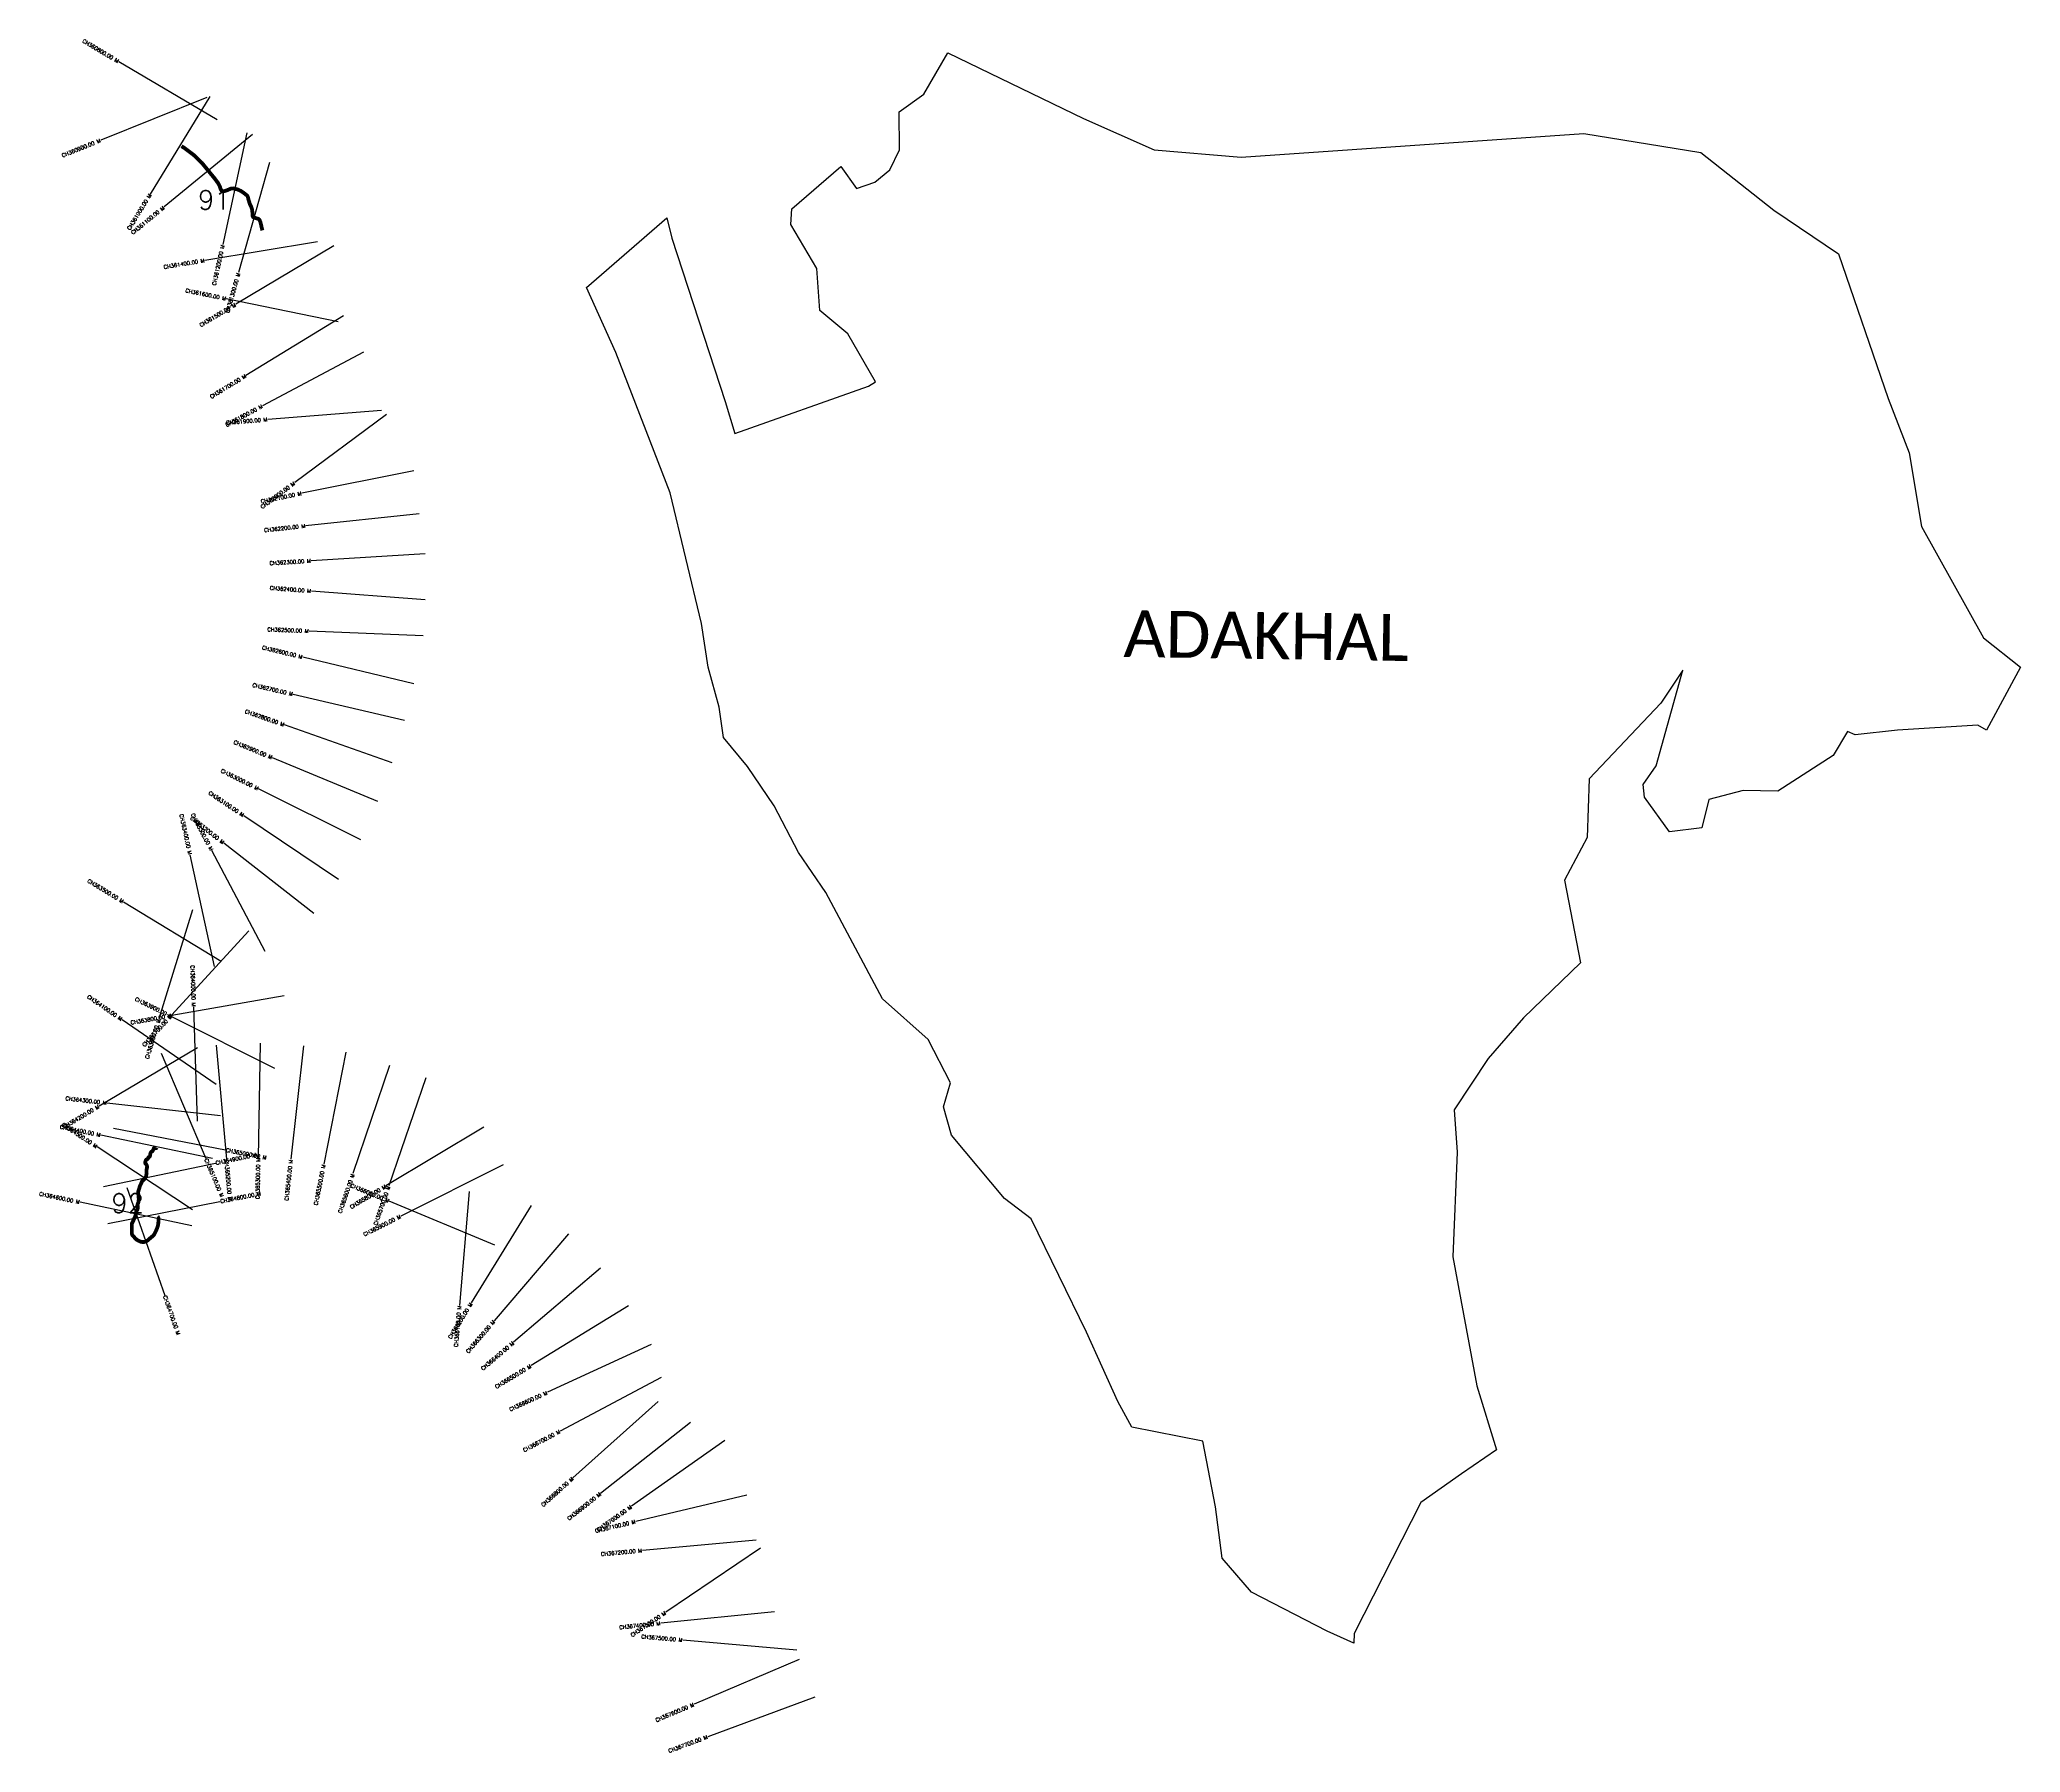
# Model space of a CAD drawing. Header units: metres. Extents: x 297192 to 302393, y 1968682 to 1973179.
import ezdxf
from ezdxf.enums import TextEntityAlignment as Align

# ---------------------------------------------------------------- set-up
doc = ezdxf.new("R2010")
doc.units = ezdxf.units.M
doc.header["$MEASUREMENT"] = 0
for name, color, linetype in [('CS', 134, 'Continuous'), ('CSMark', 6, 'Continuous'), ('UNPROTECTED', 10, 'Continuous'), ('VILLAGE NAME', 250, 'Continuous')]:
    doc.layers.add(name, color=color, linetype=linetype)
doc.styles.get("Standard").update_dxf_attribs({"font": 'simplex.shx'})

msp = doc.modelspace()

# ---------------------------------------------------------------- linework, layer by layer
at = {"color": 6, "flags": 128}
for points in [[(299576.5, 1973144.3), (299932.5, 1972972.6), (300118.1, 1972889.9), (300346.5, 1972870.3), (301246.4, 1972933.3), (301553.5, 1972883), (301745.1, 1972731.3), (301915.2, 1972616.5), (302045.4, 1972237), (302100.5, 1972094.4), (302133.1, 1971900.7), (302295.6, 1971608.2), (302392.7, 1971531.4), (302303.4, 1971365.8), (302281.1, 1971379.1), (302070.4, 1971366.1), (301958.7, 1971354.2), (301939, 1971362.2), (301900.7, 1971299.2), (301755.7, 1971205.9), (301664.5, 1971207.9), (301574.8, 1971184.4), (301555.9, 1971109.8), (301471.8, 1971098.9), (301405.3, 1971190.3), (301402.2, 1971223.2), (301436.7, 1971272), (301506.1, 1971523.3), (301448.7, 1971436.9), (301260.7, 1971238.1), (301255.3, 1971084), (301196.1, 1970972.4), (301238.1, 1970754.7), (301087.9, 1970610.8), (300995.6, 1970503.7), (300905.8, 1970368.8), (300913.7, 1970257.6), (300902.7, 1969983.1), (300965.2, 1969644.3), (301017.4, 1969476.4), (300925, 1969412.9), (300818.5, 1969338.3), (300643.2, 1968993.6), (300642.6, 1968968.9), (300572.2, 1969000), (300373.8, 1969102.4), (300297.2, 1969191.5), (300279, 1969326.5), (300246.1, 1969499.1), (300059.5, 1969536.1), (300023.1, 1969602.8), (299940.2, 1969785.1), (299795.4, 1970083), (299725.5, 1970136), (299585.8, 1970302.7), (299565.2, 1970377), (299583.3, 1970439.7), (299524.5, 1970553.9), (299405, 1970660.9), (299255.8, 1970939.6), (299184, 1971045.1), (299120.2, 1971167), (299050.6, 1971270.6), (298987.3, 1971347.1), (298976.4, 1971426.7), (298947.4, 1971531.2), (298929.5, 1971646.2), (298847.4, 1971989), (298704.4, 1972357.7), (298627.6, 1972528.3), (298838.6, 1972711.4), (298852, 1972658), (298992.2, 1972229.3), (299017.2, 1972145.3), (299367.8, 1972269.3), (299386.2, 1972280.9), (299314.2, 1972407.2), (299240.6, 1972468.5), (299232.5, 1972578.2), (299164.3, 1972693.7), (299166.5, 1972735.4), (299295.5, 1972846.3), (299337, 1972788.3), (299384.9, 1972805.5), (299424.1, 1972837.3), (299449.7, 1972889.8), (299448.7, 1972989.6), (299513.8, 1973036.5)], [(299513.8, 1973036.5), (299576.5, 1973144.3)]]:
    msp.add_lwpolyline(points, dxfattribs=at)
at = {"layer": 'CS'}
for p, q in [((297657.7, 1972968.4), (297399.6, 1973121.3)), ((297630.5, 1973027.4), (297352.2, 1972915.4)), ((297639, 1973029.7), (297482.3, 1972773.9)), ((297750.4, 1972930.6), (297518.6, 1972740.1)), ((297735.7, 1972934.4), (297672.6, 1972641.1)), ((297795.8, 1972856.3), (297714.3, 1972567.5)), ((297921.7, 1972648), (297625.6, 1972599.6)), ((297964.6, 1972637.9), (297706.8, 1972484.6)), ((297975.8, 1972438.1), (297682, 1972498.8)), ((297989.7, 1972453.7), (297733.6, 1972297.5)), ((298042.3, 1972358.3), (297777.3, 1972217.7)), ((298089.7, 1972205.5), (297790.7, 1972182)), ((298102.5, 1972194.7), (297861.5, 1972016)), ((298174.1, 1972047.3), (297880, 1971988.1)), ((298188.4, 1971934.5), (297890.1, 1971902.6)), ((298204.2, 1971828.9), (297904.8, 1971810.9)), ((298204.5, 1971708.6), (297905.4, 1971731.4)), ((298199, 1971614.1), (297899.2, 1971626.3)), ((298174.3, 1971487.6), (297882.6, 1971557.9)), ((298149.5, 1971391.7), (297857.5, 1971460.1)), ((298117.6, 1971280), (297834.7, 1971379.8)), ((298080.2, 1971178.6), (297803.1, 1971293.6)), ((298035, 1971078), (297766.4, 1971211.8)), ((297976.5, 1970974), (297727.6, 1971141.5)), ((297784.1, 1970784.9), (297644, 1971050.2)), ((297911.4, 1970884.3), (297675.3, 1971069.5)), ((297650.7, 1970745.4), (297587.2, 1971038.6)), ((297668.4, 1970758.7), (297412.2, 1970914.8)), ((297592.9, 1970894.6), (297505.1, 1970607.7)), ((297740.8, 1970839), (297537.9, 1970617.9)), ((297834.2, 1970668.7), (297538.7, 1970616.8)), ((297606.4, 1970339.6), (297596.7, 1970639.5)), ((297655.5, 1970435.8), (297408.3, 1970605.7)), ((297809.3, 1970477.9), (297541, 1970612.1)), ((297606.3, 1970532), (297348.2, 1970379.1)), ((297655.4, 1970538.5), (297682.2, 1970239.7)), ((297771.2, 1970544), (297765.8, 1970244)), ((297884.7, 1970537.4), (297851.8, 1970239.3)), ((297510.8, 1970517.5), (297628.4, 1970241.5)), ((297996.1, 1970520.4), (297937.9, 1970226.1)), ((298110.3, 1970485.9), (298014.6, 1970201.6)), ((298205.7, 1970453.4), (298108.6, 1970169.6)), ((297666.6, 1970353), (297368.5, 1970387)), ((298358.3, 1970323.8), (298101.2, 1970169.1)), ((297593.2, 1970106.5), (297342.7, 1970271.6)), ((297646, 1970241), (297352.3, 1970302.5)), ((297385.7, 1970321.2), (297680.2, 1970264)), ((297359.5, 1970167.9), (297653.2, 1970229.1)), ((298408.8, 1970224.4), (298140.5, 1970090.1)), ((297591.5, 1970064.8), (297297.8, 1970126.4)), ((297370.8, 1970070.4), (297665.2, 1970128.4)), ((297420.8, 1970164.9), (297520.3, 1969881.9)), ((298386.9, 1970013.5), (298110, 1970128.9)), ((298319.3, 1970154.4), (298294.1, 1969855.4)), ((298482.1, 1970117.9), (298325.2, 1969862.1)), ((298580.3, 1970043.2), (298385.4, 1969815.2)), ((298664.7, 1969953), (298436.2, 1969758.6)), ((298738.4, 1969854.1), (298482.3, 1969697.7)), ((298797.7, 1969752.6), (298525.1, 1969627.3)), ((298824, 1969666.1), (298558.9, 1969525.7)), ((298815.5, 1969603), (298592.2, 1969402.6)), ((298900.4, 1969547.8), (298664.9, 1969362)), ((298991, 1969501.1), (298746, 1969328.1)), ((299048.9, 1969357.4), (298757, 1969288.2)), ((299073.4, 1969238.7), (298774.6, 1969212)), ((299084.2, 1969217.8), (298835.7, 1969049.7)), ((299121.2, 1969051.3), (298822.7, 1969020.9)), ((299179.6, 1968950.6), (298880.7, 1968976.6)), ((299186.4, 1968925.8), (298910.3, 1968808.4)), ((299227.4, 1968826.6), (298945.9, 1968723))]:
    msp.add_line(p, q, dxfattribs=at)
at = {"layer": 'UNPROTECTED', "const_width": 10, "flags": 128}
for points in [[(297564.2, 1972899.6), (297571.7, 1972895), (297595.7, 1972877), (297617.8, 1972855.7), (297650.3, 1972816.1), (297661.1, 1972801.6), (297665, 1972793.6), (297666.3, 1972789.5), (297667.9, 1972785.2), (297669.8, 1972782.7), (297673, 1972781.3), (297677.5, 1972781.6), (297686.3, 1972784.8), (297694, 1972788.1), (297699.9, 1972788.7), (297710.2, 1972786.5), (297720.3, 1972782), (297726.8, 1972777.6), (297732.8, 1972772.8), (297737, 1972769.5), (297738.4, 1972766.6), (297739.9, 1972760.4), (297743.8, 1972747.6), (297747.2, 1972741.1), (297748.5, 1972736.9), (297749.6, 1972733.7), (297750.5, 1972726.2), (297750.5, 1972717.5), (297751, 1972716.1), (297752, 1972713.9), (297754.7, 1972712), (297760.5, 1972710.4), (297765.7, 1972708.9), (297769, 1972706.2), (297771.6, 1972700.2), (297775.1, 1972684.8), (297776.8, 1972678.4)], [(297498.6, 1970269.8), (297498.1, 1970268.8), (297496.4, 1970268.5), (297495.2, 1970268.7), (297493.8, 1970268.8), (297492.2, 1970268.5), (297491.4, 1970267.6), (297490.9, 1970265.8), (297487.9, 1970260.5), (297486.2, 1970259.5), (297484.6, 1970258.3), (297483.3, 1970256.4), (297482.4, 1970253.7), (297481.9, 1970248.9), (297481.2, 1970247.2), (297479.7, 1970245.7), (297478.1, 1970244.7), (297476.9, 1970243.1), (297476.1, 1970240.9), (297474.6, 1970239.7), (297473, 1970238.7), (297471.6, 1970238), (297470.5, 1970236.4), (297469.7, 1970234), (297469.2, 1970231.5), (297469.1, 1970229.6), (297469.8, 1970227.7), (297472.3, 1970225), (297473.5, 1970222.5), (297474, 1970219.4), (297473.5, 1970215.9), (297472.6, 1970212.6), (297472.2, 1970209), (297472.7, 1970201.9), (297470.9, 1970193.4), (297467.7, 1970188.6), (297465.3, 1970185.4), (297461.7, 1970182.6), (297460.3, 1970180.6), (297459.4, 1970178.1), (297457.1, 1970173.1), (297455.2, 1970169.2), (297453, 1970161.5), (297451, 1970155.7), (297450.4, 1970151.1), (297451.1, 1970146.2), (297451.7, 1970140.2), (297452.1, 1970135.7), (297452, 1970132.2), (297451.2, 1970126.3), (297449.6, 1970122.4), (297448.8, 1970119.7), (297449.3, 1970116.3), (297449.7, 1970113.3), (297449.4, 1970110.4), (297448.3, 1970106.8), (297446.9, 1970105), (297445.6, 1970102.7), (297444.8, 1970098.5), (297444.7, 1970095.8), (297444.2, 1970093.6), (297443.1, 1970090.6), (297441.2, 1970085.7), (297439.5, 1970081.9), (297437.7, 1970077.6), (297435.5, 1970073.3), (297434.3, 1970071.2), (297434, 1970068.6), (297433.8, 1970064.1), (297434, 1970057.8), (297433.9, 1970049.7), (297434.1, 1970043.4), (297434.7, 1970041.1), (297436.2, 1970039), (297439.8, 1970035.3), (297442, 1970032.5), (297446.9, 1970027.9), (297452.1, 1970025), (297457.8, 1970022.6), (297462.2, 1970021.9), (297467, 1970022.2), (297471.2, 1970023.6), (297475, 1970025.9), (297479.1, 1970029.5), (297485.6, 1970035.1), (297488.4, 1970037.2), (297490.4, 1970039), (297492.2, 1970041.4), (297494.3, 1970045.3), (297496.9, 1970050.5), (297500.3, 1970058.3), (297502.1, 1970063.6), (297503.1, 1970069.3), (297503.6, 1970073.2), (297503.8, 1970076.7), (297503.8, 1970080.5), (297504.1, 1970083.6), (297505, 1970085.6), (297506, 1970086.8), (297507.9, 1970087.5)]]:
    msp.add_lwpolyline(points, dxfattribs=at)

# ---------------------------------------------------------------- texts
at = {"char_height": 50, "attachment_point": 1}
for s, insert in [('91', (297607.5, 1972783.5)), ('92', (297380, 1970149))]:
    msp.add_mtext_dynamic_manual_height_columns(s, width=70.183, gutter_width=1, heights=[0], dxfattribs=dict(at, insert=insert))
at = {"layer": 'CSMark'}
for s, rotation, p in [('CH360800.00 M', 329.363, (297398.7, 1973121.8)), ('CH360900.00 M', 21.9268, (297351.2, 1972915)), ('CH361000.00 M', 58.512, (297481.8, 1972773.1)), ('CH361100.00 M', 39.4179, (297517.8, 1972739.5)), ('CH361200.00 M', 77.8623, (297672.4, 1972640.1)), ('CH361400.00 M', 9.2884, (297624.6, 1972599.5)), ('CH361300.00 M', 74.2349, (297714, 1972566.6)), ('CH361600.00 M', 348.3196, (297681, 1972499)), ('CH361500.00 M', 30.7491, (297706, 1972484)), ('CH361700.00 M', 31.3913, (297732.8, 1972297)), ('CH361800.00 M', 27.9289, (297776.4, 1972217.3)), ('CH361900.00 M', 4.5023, (297789.7, 1972181.9)), ('CH362000.00 M', 36.5415, (297860.7, 1972015.4)), ('CH362100.00 M', 11.3866, (297879, 1971987.9)), ('CH362200.00 M', 6.0933, (297889.1, 1971902.5)), ('CH362300.00 M', 3.4549, (297903.8, 1971810.8)), ('CH362400.00 M', 355.6463, (297904.4, 1971731.5)), ('CH362500.00 M', 357.6617, (297898.2, 1971626.3)), ('CH362600.00 M', 346.449, (297881.7, 1971558.1)), ('CH362700.00 M', 346.8097, (297856.5, 1971460.4)), ('CH362800.00 M', 340.5857, (297833.7, 1971380.1)), ('CH362900.00 M', 337.4725, (297802.1, 1971293.9)), ('CH363000.00 M', 333.5149, (297765.5, 1971212.2)), ('CH363100.00 M', 326.0623, (297726.8, 1971142.1)), ('CH363400.00 M', 282.2358, (297586.9, 1971039.6)), ('CH363200.00 M', 321.8897, (297674.5, 1971070.1)), ('CH363300.00 M', 297.843, (297643.5, 1971051)), ('CH363500.00 M', 328.6558, (297411.3, 1970915.3)), ('CH364000.00 M', 271.8579, (297596.7, 1970640.5)), ('CH364100.00 M', 325.4877, (297407.4, 1970606.3)), ('CH363900.00 M', 333.4215, (297540.1, 1970612.6)), ('CH363800.00 M', 9.9654, (297537.8, 1970616.6)), ('CH363700.00 M', 47.4542, (297537.3, 1970617.2)), ('CH363600.00 M', 72.9804, (297504.8, 1970606.8)), ('CH364200.00 M', 30.6412, (297347.4, 1970378.6)), ('CH364300.00 M', 353.5048, (297367.5, 1970387.1)), ('CH364400.00 M', 348.1801, (297351.4, 1970302.7)), ('CH364500.00 M', 326.603, (297341.9, 1970272.1)), ('CH365300.00 M', 88.9726, (297765.8, 1970243)), ('CH365400.00 M', 83.7016, (297851.7, 1970238.3)), ('CH365500.00 M', 78.8146, (297937.7, 1970225.1)), ('CH365600.00 M', 71.4061, (298014.3, 1970200.6)), ('CH365800.00 M', 31.0356, (298100.4, 1970168.6)), ('CH366000.00 M', 337.3695, (298109.1, 1970129.3)), ('CH365700.00 M', 71.1142, (298108.2, 1970168.6)), ('CH364600.00 M', 348.1549, (297296.9, 1970126.6)), ('CH365900.00 M', 26.579, (298139.6, 1970089.7)), ('CH366200.00 M', 58.4717, (298324.7, 1969861.3)), ('CH366100.00 M', 85.1823, (298294, 1969854.4)), ('CH366300.00 M', 49.4876, (298384.7, 1969814.4)), ('CH366400.00 M', 40.3915, (298435.5, 1969758)), ('CH366500.00 M', 31.4058, (298481.5, 1969697.2)), ('CH366600.00 M', 24.6749, (298524.2, 1969626.9)), ('CH366700.00 M', 27.9108, (298558, 1969525.2)), ('CH366800.00 M', 41.9124, (298591.5, 1969402)), ('CH366900.00 M', 38.2821, (298664.1, 1969361.3)), ('CH367100.00 M', 13.3334, (298756, 1969287.9)), ('CH367000.00 M', 35.2331, (298745.1, 1969327.5)), ('CH367200.00 M', 5.1109, (298773.6, 1969211.9)), ('CH367400.00 M', 5.8084, (298821.7, 1969020.8)), ('CH367300.00 M', 34.0725, (298834.9, 1969049.1)), ('CH367500.00 M', 355.0423, (298879.7, 1968976.7)), ('CH367600.00 M', 23.0434, (298909.4, 1968808)), ('CH367700.00 M', 20.2134, (298944.9, 1968722.6))]:
    msp.add_text(s, height=10, rotation=rotation, dxfattribs=at).set_placement(p, align=Align.MIDDLE_RIGHT)
for s, rotation, p in [('CH365100.00 M', 293.0789, (297628.8, 1970240.6)), ('CH364900.00 M', 11.7577, (297654.2, 1970229.3)), ('CH365200.00 M', 275.1319, (297682.3, 1970238.7)), ('CH365000.00 M', 348.9959, (297681.2, 1970263.8)), ('CH364800.00 M', 11.1464, (297666.2, 1970128.6)), ('CH364700.00 M', 289.3602, (297520.6, 1969881))]:
    msp.add_text(s, height=10, rotation=rotation, dxfattribs=at).set_placement(p, align=Align.MIDDLE_LEFT)
at = {"layer": 'VILLAGE NAME', "insert": (300038.9, 1971681.2), "char_height": 122.778, "attachment_point": 1, "rotation": 359.1736}
msp.add_mtext_dynamic_manual_height_columns('{\\fCalibri|b0|i0|c0|p34;ADAKHAL} ', width=1567.05, gutter_width=613.9, heights=[32.3], dxfattribs=at)

doc.saveas('drawing.dxf')
